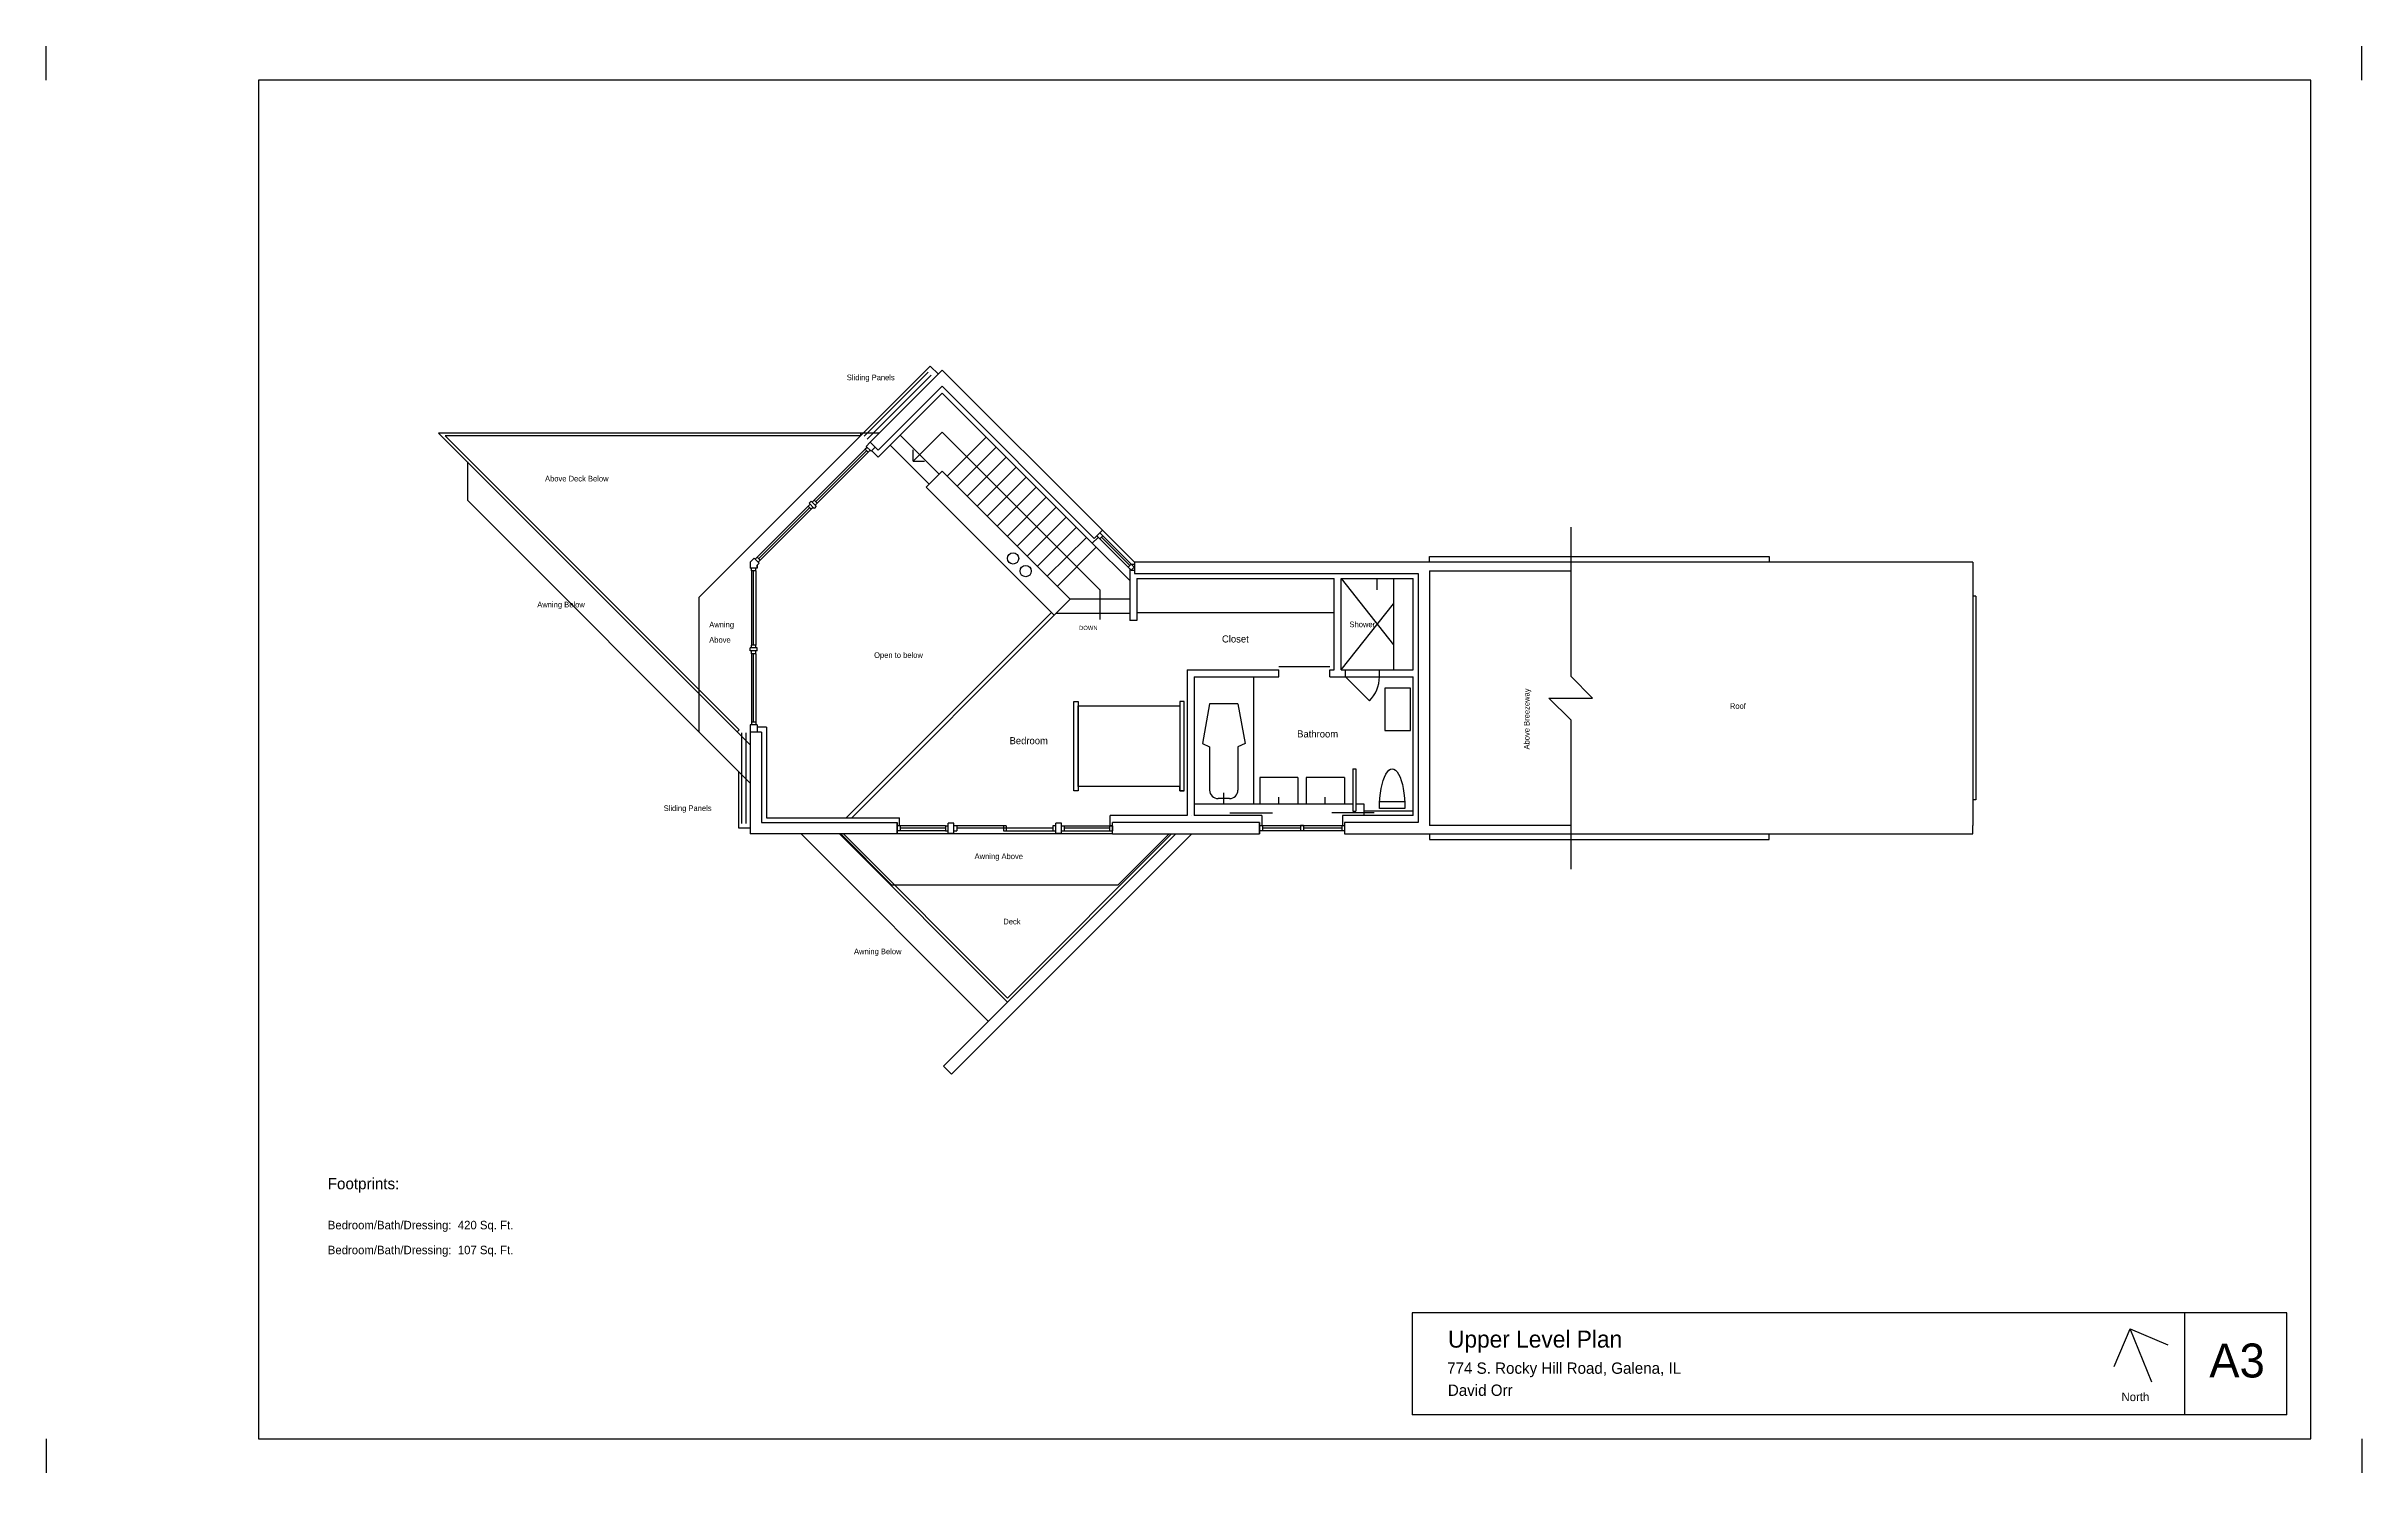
# Model space of a CAD drawing. Header units: inches. Extents: x -9330 to -4037, y -1744 to 4421.
# Drawn here: x -5673 to -4037, y 814 to 1822 of the extents above; entities that cross this region are included whole.
import ezdxf

# ---------------------------------------------------------------- set-up
doc = ezdxf.new("R2010")
doc.units = ezdxf.units.IN
doc.header["$LTSCALE"] = 64
doc.header["$MEASUREMENT"] = 0
doc.linetypes.add('ACAD_ISO02W100', pattern=[15, 12, -3])
doc.layers.get('0').update_dxf_attribs({"color": 253})
for name, color, linetype in [('A-Elev-South', 7, 'Continuous'), ('A-fixtures', 140, 'Continuous'), ('A-furniture', 33, 'Continuous'), ('A-glazing', 252, 'Continuous'), ('A-millwork', 252, 'Continuous'), ('A-roof', 253, 'Continuous'), ('A-soffit', 251, 'ACAD_ISO02W100'), ('A-stairs', 252, 'Continuous'), ('A-text', 254, 'Continuous'), ('A-walls', 7, 'Continuous'), ('border', 7, 'Continuous'), ('construction', 172, 'Continuous')]:
    doc.layers.add(name, color=color, linetype=linetype)

msp = doc.modelspace()

# ---------------------------------------------------------------- linework, layer by layer
for p, q in [((-4089.6, 926.7), (-4707.4, 926.7)), ((-4707.4, 926.7), (-4707.4, 854.7)), ((-4161.6, 854.7), (-4161.6, 926.7)), ((-4089.6, 854.7), (-4089.6, 926.7)), ((-4089.6, 854.7), (-4707.4, 854.7))]:
    msp.add_line(p, q)
at = {"layer": 'A-Elev-South', "color": 251}
for p in [(-4955.3, 1270.8), (-4953.3, 1270.8)]:
    msp.add_line(p, (-4919.3, 1270.8), dxfattribs=at)
at = {"layer": 'A-fixtures'}
for p, q in [((-4757.7, 1445.6), (-4720.8, 1398.8)), ((-4732.3, 1437.6), (-4732.3, 1445.6)), ((-4757.7, 1381.1), (-4720.8, 1427.8)), ((-4819.6, 1376.1), (-4819.6, 1286.1)), ((-4754.7, 1381.1), (-4730.7, 1381.1)), ((-4754.7, 1376.1), (-4730.7, 1376.1)), ((-4754.7, 1376.1), (-4737.7, 1359.1)), ((-4850.6, 1357.1), (-4855.6, 1329.1)), ((-4830.6, 1357.1), (-4850.6, 1357.1)), ((-4830.6, 1357.1), (-4825.6, 1329.1)), ((-4855.6, 1329.1), (-4850.6, 1326.6)), ((-4850.6, 1326.6), (-4850.6, 1296.1)), ((-4825.6, 1329.1), (-4830.6, 1326.6)), ((-4830.6, 1326.6), (-4830.6, 1296.1)), ((-4840.6, 1286.1), (-4840.6, 1294.1)), ((-4815.2, 1305.1), (-4815.2, 1286.1)), ((-4788.2, 1305.1), (-4815.2, 1305.1)), ((-4788.2, 1305.1), (-4788.2, 1286.1)), ((-4755.4, 1305.1), (-4782.4, 1305.1)), ((-4782.4, 1305.1), (-4782.4, 1286.1)), ((-4755.4, 1305.1), (-4755.4, 1286.1)), ((-4836.6, 1290.1), (-4844.6, 1290.1)), ((-4801.7, 1286.1), (-4801.7, 1291.1)), ((-4768.9, 1286.1), (-4768.9, 1291.1)), ((-4712.6, 1283.1), (-4730.6, 1283.1)), ((-4730.4, 1288.1), (-4712.7, 1288.1))]:
    msp.add_line(p, q, dxfattribs=at)
for centre, radius, start, end in [((-4754.7, 1376.1), 24, 315, 0), ((-4844.6, 1296.1), 6, 180, 270), ((-4836.6, 1296.1), 6, 270, 0)]:
    msp.add_arc(centre, radius, start, end, dxfattribs=at)
at = {"layer": 'A-fixtures', "extrusion": (0, 0, -1)}
msp.add_ellipse((-4721.6, 1283.1), major_axis=(0, -28), ratio=0.321429, start_param=1.570796, end_param=4.712389, dxfattribs=at)
at = {"layer": 'A-furniture'}
for points in [[(-4868.6, 1295.6), (-4868.6, 1358.6), (-4871.6, 1358.6), (-4871.6, 1295.6), (-4868.6, 1295.6), (-4871.6, 1295.6), (-4871.6, 1298.6), (-4943.6, 1298.6), (-4943.6, 1295.6), (-4943.6, 1295.6), (-4946.6, 1295.6), (-4946.6, 1358.6), (-4943.6, 1358.6), (-4943.6, 1355.6), (-4943.6, 1298.6), (-4943.6, 1355.6), (-4871.6, 1355.6)], [(-4726.8, 1368.1), (-4726.8, 1338.1), (-4708.8, 1338.1), (-4708.8, 1368.1), (-4726.8, 1368.1)]]:
    msp.add_lwpolyline(points, dxfattribs=at)
at = {"layer": 'A-glazing', "color": 7}
for p, q in [((-5092.6, 1538.3, 0.6), (-5094.1, 1536.9, 0.6)), ((-5129, 1499.9, 0), (-5093, 1535.9, 0)), ((-5091.9, 1534.8, 0), (-5094.1, 1536.9, 0)), ((-5090.5, 1536.2, 0.6), (-5091.9, 1534.8, 0.6)), ((-5132.9, 1498.1, 190.6), (-5134.3, 1496.7, 190.6)), ((-5132.2, 1494.5, 95.3), (-5134.3, 1496.7, 95.3)), ((-5130.8, 1495.9, 190.6), (-5132.2, 1494.5, 190.6)), ((-5130, 1500.9, 0), (-5131.5, 1499.5, 0)), ((-5127.9, 1498.8, 0), (-5130, 1500.9, 0)), ((-5127.9, 1498.8, 0), (-5129.3, 1497.4, 0))]:
    msp.add_line(p, q, dxfattribs=at)
at = {"layer": 'A-glazing'}
for p, q in [((-5130, 1500.9, 380.4), (-5094.1, 1536.9, 0.6)), ((-5127.9, 1498.8, 380.4), (-5091.9, 1534.8, 0.6)), ((-4928.2, 1477.9), (-4903.9, 1453.7)), ((-4928.2, 1473.7), (-4926.1, 1475.8)), ((-4927.1, 1474.8), (-4907.1, 1454.7)), ((-4926.4, 1479.7), (-4903.8, 1457.1)), ((-4933.5, 1470.5), (-4907.1, 1444.1)), ((-4908.2, 1453.7), (-4906, 1455.8)), ((-4906.1, 1451.5), (-4903.8, 1453.8)), ((-4906.1, 1451.5), (-4903.8, 1451.5)), ((-4906, 1455.8), (-4903.8, 1455.8)), ((-5069.3, 1270.8), (-5069.3, 1267.3)), ((-5037.3, 1270.8), (-5037.3, 1267.3)), ((-5037.3, 1270.8), (-5035.3, 1270.8)), ((-5037.3, 1267.3), (-5035.3, 1267.3)), ((-5031.3, 1267.3), (-5029.3, 1267.3)), ((-5029.3, 1270.8), (-5029.3, 1267.3)), ((-4996.3, 1270.8), (-4996.3, 1267.3)), ((-4996.3, 1267.3), (-4994.3, 1267.3)), ((-4994.3, 1270.8), (-4994.3, 1267.3)), ((-4994.3, 1267.3), (-4959.3, 1267.3)), ((-4961.3, 1270.8), (-4961.3, 1267.3)), ((-4961.3, 1267.3), (-4959.3, 1267.3)), ((-4955.3, 1267.3), (-4953.3, 1267.3)), ((-4955.3, 1267.3), (-4919.3, 1267.3)), ((-4955.3, 1267.3), (-4919.3, 1267.3)), ((-4953.3, 1270.8), (-4953.3, 1267.3)), ((-4921.3, 1270.8), (-4921.3, 1267.3)), ((-4919.3, 1270.8), (-4919.3, 1267.3)), ((-4815.3, 1271.1), (-4755.3, 1271.1)), ((-4815.3, 1267.6), (-4813.3, 1267.6)), ((-4815.3, 1267.6), (-4813.3, 1267.6)), ((-4815.3, 1267.6), (-4755.3, 1267.6)), ((-4813.3, 1271.1), (-4813.3, 1267.6)), ((-4813.3, 1271.1), (-4813.3, 1267.6)), ((-4786.3, 1271.1), (-4786.3, 1267.6)), ((-4784.3, 1271.1), (-4784.3, 1267.6)), ((-4757.3, 1271.1), (-4757.3, 1267.6))]:
    msp.add_line(p, q, dxfattribs=at)
at = {"layer": 'A-glazing', "color": 253}
msp.add_line((-4930.3, 1475.8), (-4906.1, 1451.5), dxfattribs=at)
at = {"layer": 'A-millwork'}
for p, q in [((-4720.8, 1445.6), (-4720.8, 1381.1)), ((-4902.1, 1421.6), (-4762.7, 1421.6)), ((-4765.7, 1383.1), (-4801.7, 1383.1)), ((-4749.4, 1286.1), (-4861.6, 1286.1)), ((-4741.4, 1286.1), (-4747.4, 1286.1)), ((-4741.4, 1278.1), (-4741.4, 1286.1)), ((-4706.8, 1281.1), (-4741.4, 1281.1)), ((-5069.3, 1270.8), (-5071.3, 1270.8)), ((-5069.3, 1267.3), (-5071.3, 1267.3)), ((-4919.3, 1265.1), (-5071.3, 1265.1)), ((-5037.3, 1270.8), (-5069.3, 1270.8)), ((-5037.3, 1269.1, 0), (-5069.3, 1269.1, 0)), ((-5037.3, 1267.3), (-5069.3, 1267.3)), ((-4996.3, 1270.8), (-5031.3, 1270.8)), ((-4961.3, 1269.1), (-5029.3, 1269.1)), ((-4994.3, 1270.8), (-4996.3, 1270.8)), ((-4994.3, 1270.8), (-4995.3, 1270.8)), ((-4961.3, 1269.1), (-4995.3, 1269.1)), ((-4959.3, 1270.8), (-4961.3, 1270.8)), ((-4921.3, 1269.1), (-4953.3, 1269.1)), ((-4921.3, 1269.1), (-4953.3, 1269.1)), ((-4919.3, 1270.8), (-4921.3, 1270.8)), ((-4786.3, 1269.3), (-4813.3, 1269.3)), ((-4784.3, 1271.1), (-4786.3, 1271.1)), ((-4757.3, 1269.3), (-4784.3, 1269.3))]:
    msp.add_line(p, q, dxfattribs=at)
at = {"layer": 'A-roof'}
for p in [(-5375.1, 1528), (-5175.3, 1301.1)]:
    msp.add_line(p, (-5375.1, 1500.9), dxfattribs=at)
at = {"layer": 'A-roof', "color": 251}
for p, q in [((-4695.3, 1461.1), (-4455.3, 1461.1)), ((-4695.3, 1261.1), (-4455.3, 1261.1))]:
    msp.add_line(p, q, dxfattribs=at)
at = {"layer": 'A-soffit'}
for p, q in [((-5048, 1595.6), (-5211.3, 1432.4)), ((-5042.3, 1589.9), (-5048, 1595.6)), ((-5211.3, 1337.1), (-5211.3, 1432.4)), ((-5183.3, 1309.1), (-5211.3, 1337.1)), ((-5183.3, 1269.1), (-5183.3, 1309.1)), ((-5175.3, 1269.1), (-5183.3, 1269.1)), ((-5075.3, 1229.1), (-4915.3, 1229.1))]:
    msp.add_line(p, q, dxfattribs=at)
at = {"layer": 'A-soffit', "color": 251}
for p, q in [((-4695.3, 1457.1), (-4695.3, 1461.1)), ((-4455.3, 1461.1), (-4455.3, 1457.1)), ((-4695.3, 1265.1), (-4695.3, 1261.1)), ((-4455.3, 1261.1), (-4455.3, 1265.1))]:
    msp.add_line(p, q, dxfattribs=at)
at = {"layer": 'A-soffit', "color": 253}
for p, q in [((-5111.3, 1265.1), (-5075.3, 1229.1)), ((-4879.3, 1265.1), (-4915.3, 1229.1))]:
    msp.add_line(p, q, dxfattribs=at)
at = {"layer": 'A-stairs'}
for p, q in [((-5076.3, 1539.8), (-5048.8, 1512.2)), ((-5069.3, 1546.9), (-5041.7, 1519.3)), ((-5052.7, 1535.9), (-5039.6, 1549)), ((-4928.1, 1437.5), (-5039.6, 1549)), ((-5008.4, 1545.5), (-5036, 1517.9)), ((-5001.4, 1538.4), (-5029, 1510.8)), ((-5060.1, 1528.5), (-5060.1, 1536.5)), ((-5060.1, 1528.5), (-5052.7, 1535.9)), ((-5060.1, 1528.5), (-5052.1, 1528.5)), ((-4994.3, 1531.3), (-5021.9, 1503.7)), ((-4987.2, 1524.2), (-5014.8, 1496.7)), ((-4980.2, 1517.2), (-5007.7, 1489.6)), ((-4973.1, 1510.1), (-5000.7, 1482.5)), ((-4966, 1503), (-4993.2, 1475.8)), ((-4959, 1496), (-4986.5, 1468.4)), ((-4951.9, 1488.9), (-4979.5, 1461.3)), ((-4944.8, 1481.8), (-4972.4, 1454.2)), ((-4937.7, 1474.7), (-4965.3, 1447.2)), ((-4930.7, 1467.7), (-4958.2, 1440.1)), ((-4907.1, 1430.9), (-4949.1, 1430.9)), ((-4928.1, 1437.5), (-4928.1, 1416.6)), ((-4962.4, 1421.6, 0), (-5107.4, 1276.6, 0)), ((-4960.4, 1419.6), (-5103.4, 1276.6)), ((-4907.1, 1420.9), (-4959.1, 1420.9))]:
    msp.add_line(p, q, dxfattribs=at)
at = {"layer": 'A-walls'}
for p, q in [((-5094.7, 1546.2, 3), (-5049.5, 1591.4, 3)), ((-5092.6, 1544, 3), (-5047.3, 1589.3, 3)), ((-5039.6, 1592.8), (-5090.5, 1541.9)), ((-5039.6, 1592.8), (-4926.4, 1479.7)), ((-5039.6, 1581.5), (-5084.8, 1536.3)), ((-5039.6, 1576.6), (-5084.8, 1531.3)), ((-5039.6, 1581.5), (-4932.1, 1474)), ((-5039.6, 1576.6), (-4933.5, 1470.5)), ((-5039.6, 1576.6), (-4933.5, 1470.5)), ((-5093.4, 1539, 0), (-5090.5, 1541.9)), ((-5089.8, 1535.5), (-5093.4, 1539, 0)), ((-5090.5, 1541.9), (-5084.8, 1536.3)), ((-5089.8, 1535.5, 0), (-5086.9, 1538.4)), ((-5089.4, 1535.9, 0), (-5084.8, 1531.3, 0)), ((-5088.8, 1535.3, 0), (-5084.8, 1531.3, 0)), ((-5039.6, 1521.4), (-5050.9, 1510.1)), ((-4960.4, 1419.6), (-5050.9, 1510.1)), ((-5039.6, 1521.4), (-4949.1, 1430.9)), ((-5133.3, 1495.6, 285.9), (-5169.3, 1459.6, 190.6)), ((-5132.2, 1500.2, 95.3), (-5133.6, 1498.8, 95.3)), ((-5130.1, 1495.2, 95.3), (-5133.6, 1498.8, 95.3)), ((-5128.6, 1496.7, 0), (-5132.2, 1500.2, 0)), ((-5128.6, 1496.7, 95.3), (-5130.1, 1495.2, 95.3)), ((-4929.3, 1474.7), (-4933.5, 1470.5)), ((-4926.4, 1479.7), (-4932.1, 1474)), ((-5172.4, 1459.9), (-5175.3, 1457.1)), ((-5175.3, 1457.1), (-5175.3, 1453)), ((-5168.9, 1456.4, 95.3), (-5172.4, 1459.9, 95.3)), ((-5170.3, 1460.7, 95.3), (-5171.7, 1459.2, 95.3)), ((-5168.2, 1458.5, 95.3), (-5170.3, 1460.7, 95.3)), ((-5168.9, 1456.4, 95.3), (-5170.3, 1455, 95.3)), ((-5168.2, 1458.5, 95.3), (-5169.6, 1457.1, 95.3)), ((-4695.3, 1457.1), (-4903.8, 1457.1)), ((-4903.8, 1457.1), (-4903.8, 1449.1)), ((-4311.3, 1457.1), (-4695.3, 1457.1)), ((-4311.3, 1457.1), (-4311.3, 1271.1)), ((-5170.3, 1453, 95.3), (-5175.3, 1453, 95.3)), ((-5170.3, 1453, 95.3), (-5175.3, 1453, 95.3)), ((-5174.3, 1451, 95.3), (-5174.3, 1453, 95.3)), ((-5174.3, 1451, 95.3), (-5174.3, 1453, 95.3)), ((-5171.3, 1451, 95.3), (-5174.3, 1451, 95.3)), ((-5171.3, 1451, 95.3), (-5174.3, 1451, 95.3)), ((-5172.8, 1398.6, 285.8), (-5172.8, 1451, 189.6)), ((-5171.3, 1451, 95.3), (-5171.3, 1453, 95.3)), ((-5171.3, 1451, 95.3), (-5171.3, 1453, 95.3)), ((-5170.3, 1453, 95.3), (-5170.3, 1455, 95.3)), ((-5170.3, 1455, 0), (-5170.3, 1453, 153.4)), ((-4907.1, 1452.6), (-4907.1, 1415.9)), ((-4903.8, 1449.1), (-4703.3, 1449.1)), ((-4902.1, 1445.6), (-4762.7, 1445.6)), ((-4902.1, 1445.6), (-4902.1, 1415.9)), ((-4762.7, 1381.1), (-4762.7, 1445.6)), ((-4757.7, 1381.1), (-4757.7, 1445.6)), ((-4757.7, 1445.6), (-4706.8, 1445.6)), ((-4706.8, 1381.1), (-4706.8, 1445.6)), ((-4703.3, 1449.1), (-4703.3, 1273.1)), ((-4695.3, 1451.1), (-4595.5, 1451.1)), ((-4695.3, 1451.1), (-4695.3, 1271.1)), ((-4949.1, 1430.9), (-4960.4, 1419.6)), ((-4902.1, 1415.9), (-4907.1, 1415.9)), ((-5170.3, 1396.6, 190.6), (-5175.3, 1396.6, 190.6)), ((-5175.3, 1394.5, 190.6), (-5175.3, 1396.6, 190.6)), ((-5170.3, 1394.5, 190.6), (-5175.3, 1394.5, 190.6)), ((-5171.3, 1398.6, 190.6), (-5174.3, 1398.6, 190.6)), ((-5174.3, 1396.6, 285.8), (-5174.3, 1398.6, 285.8)), ((-5174.3, 1392.5, 285.8), (-5174.3, 1394.5, 285.8)), ((-5171.3, 1392.5, 190.6), (-5174.3, 1392.5, 190.6)), ((-5172.8, 1344.1, 94.5), (-5172.8, 1392.5, 190.6)), ((-5171.3, 1396.6, 285.8), (-5171.3, 1398.6, 285.8)), ((-5171.3, 1392.5, 285.8), (-5171.3, 1394.5, 285.8)), ((-5170.3, 1394.5, 190.6), (-5170.3, 1396.6, 190.6)), ((-4866.6, 1381.1), (-4866.6, 1278.1)), ((-4866.6, 1381.1), (-4801.7, 1381.1)), ((-4861.6, 1376.1), (-4861.6, 1278.1)), ((-4861.6, 1376.1), (-4801.7, 1376.1)), ((-4801.7, 1376.1), (-4801.7, 1381.1)), ((-4765.7, 1376.1), (-4765.7, 1381.1)), ((-4765.7, 1381.1), (-4762.7, 1381.1)), ((-4765.7, 1376.1), (-4754.7, 1376.1)), ((-4757.7, 1381.1), (-4754.7, 1381.1)), ((-4754.7, 1376.1), (-4754.7, 1381.1)), ((-4730.7, 1376.1), (-4730.7, 1381.1)), ((-4730.7, 1381.1), (-4706.8, 1381.1)), ((-4730.7, 1376.1), (-4706.8, 1376.1)), ((-4706.8, 1278.1), (-4706.8, 1376.1)), ((-5175.3, 1342.1), (-5175.3, 1265.1)), ((-5170.3, 1342.1), (-5175.3, 1342.1)), ((-5174.3, 1344.1), (-5174.3, 1342.1)), ((-5171.3, 1344.1, 0), (-5174.3, 1344.1, 0)), ((-5171.3, 1344.1), (-5171.3, 1342.1)), ((-5170.3, 1342.1, 0), (-5170.3, 1340.6, 0)), ((-5183.1, 1338.7), (-5184.5, 1337.3)), ((-5181.3, 1336.6, 3), (-5181.3, 1272.6, 3)), ((-5178.3, 1336.6, 3), (-5178.3, 1272.6, 3)), ((-5167.3, 1337.1), (-5175.3, 1337.1)), ((-5170.3, 1340.6, 0), (-5170.3, 1337.1)), ((-5163.8, 1340.6), (-5170.3, 1340.6)), ((-5167.3, 1337.1), (-5167.3, 1273.1)), ((-5163.8, 1340.6, 0), (-5163.8, 1276.6)), ((-4749.4, 1311.1), (-4749.4, 1281.1)), ((-4749.4, 1311.1), (-4747.4, 1311.1)), ((-4747.4, 1311.1), (-4747.4, 1281.1)), ((-5069.8, 1270.8, 0), (-5069.8, 1276.6, 0)), ((-4866.6, 1278.1), (-4920.8, 1278.1)), ((-4920.8, 1270.8), (-4920.8, 1278.1)), ((-4863.4, 1278.1), (-4863.4, 1278.1)), ((-4813.8, 1278.1), (-4861.6, 1278.1)), ((-4836.3, 1280.1), (-4806.3, 1280.1)), ((-4813.8, 1278.1), (-4813.8, 1271.1)), ((-4734.3, 1280.1), (-4764.3, 1280.1)), ((-4706.8, 1278.1), (-4756.8, 1278.1)), ((-4756.8, 1278.1), (-4756.8, 1271.1)), ((-4749.4, 1281.1), (-4747.4, 1281.1)), ((-4734.6, 1278.1), (-4744.4, 1278.1)), ((-5071.3, 1265.1), (-5175.3, 1265.1)), ((-5071.3, 1273.1, 0), (-5071.3, 1265.1, 0)), ((-5071.3, 1265.1), (-5071.3, 1273.1)), ((-5031.3, 1272.8), (-5035.3, 1272.8)), ((-5035.3, 1265.3), (-5035.3, 1272.8)), ((-5031.3, 1265.3), (-5035.3, 1265.3)), ((-5031.3, 1265.3), (-5031.3, 1272.8)), ((-4959.3, 1265.3), (-4959.3, 1272.8)), ((-4955.3, 1272.8), (-4959.3, 1272.8)), ((-4955.3, 1265.3), (-4959.3, 1265.3)), ((-4955.3, 1265.3), (-4955.3, 1272.8)), ((-4919.3, 1265.1), (-4919.3, 1273.1)), ((-4815.3, 1273.1), (-4919.3, 1273.1)), ((-4919.3, 1265.1), (-4815.3, 1265.1)), ((-4815.3, 1273.1), (-4815.3, 1265.1)), ((-4815.3, 1265.6), (-4815.3, 1273.1)), ((-4703.3, 1273.1), (-4755.3, 1273.1)), ((-4755.3, 1273.1), (-4755.3, 1265.1)), ((-4755.3, 1265.1), (-4695.3, 1265.1)), ((-4595.5, 1271.1), (-4695.3, 1271.1)), ((-4695.3, 1265.1), (-4311.3, 1265.1)), ((-4311.3, 1265.1), (-4311.3, 1271.1))]:
    msp.add_line(p, q, dxfattribs=at)
at = {"layer": 'A-walls', "color": 254}
for p, q in [((-5175.4, 1328.2, 0), (-5395.5, 1548.4, 0)), ((-5183.1, 1338.7, 0), (-5390.7, 1546.4, 0))]:
    msp.add_line(p, q, dxfattribs=at)
at = {"layer": 'A-walls', "color": 253}
for p, q in [((-5084.2, 1548.4, 0), (-5395.5, 1548.4, 0)), ((-5097.1, 1546.4, 0), (-5390.7, 1546.4, 0)), ((-5097.1, 1546.4), (-5097.1, 1548.4)), ((-5170.3, 1460.7, 95.3), (-5134.3, 1496.7, 190.6)), ((-5168.2, 1458.5, 95.3), (-5132.2, 1494.5, 190.6)), ((-4595.5, 1482), (-4595.5, 1376.5)), ((-5174.3, 1451, 94.4), (-5174.3, 1398.6, 190.6)), ((-5171.3, 1451, 94.4), (-5171.3, 1398.6, 190.6)), ((-5174.3, 1392.5, 190.6), (-5174.3, 1344.1, 95.3)), ((-5171.3, 1392.5, 190.6), (-5171.3, 1344.1, 95.3)), ((-4580.1, 1361.1), (-4595.5, 1376.5)), ((-4610.9, 1361.1), (-4580.1, 1361.1)), ((-4595.5, 1345.7), (-4610.9, 1361.1)), ((-4595.5, 1345.7), (-4595.5, 1240.2)), ((-4993.4, 1146.3), (-5112.2, 1265.1)), ((-4993.4, 1149.1), (-5109.4, 1265.1)), ((-5038.7, 1101), (-4874.6, 1265.1)), ((-4863.3, 1265.1), (-5033, 1095.4)), ((-4993.4, 1149.1), (-4877.5, 1265.1)), ((-5038.7, 1101), (-5033, 1095.4))]:
    msp.add_line(p, q, dxfattribs=at)
at = {"layer": 'A-walls', "color": 251}
for p, q in [((-4309.3, 1433.1), (-4311.3, 1433.1)), ((-4309.3, 1433.1), (-4309.3, 1289.1)), ((-4309.3, 1289.1), (-4311.3, 1289.1))]:
    msp.add_line(p, q, dxfattribs=at)
at = {"layer": 'A-walls', "color": 7}
for p, q in [((-5163.8, 1276.6, 0), (-5069.8, 1276.6, 0)), ((-5167.3, 1273.1, 0), (-5071.3, 1273.1, 0))]:
    msp.add_line(p, q, dxfattribs=at)
at = {"layer": 'A-walls', "color": 252}
msp.add_line((-5139.3, 1265.1), (-5007, 1132.7), dxfattribs=at)
at = {"layer": 'A-walls'}
for centre in [(-4989.5, 1459.8), (-4980.6, 1450.9)]:
    msp.add_circle(centre, 4, dxfattribs=at)
at = {"layer": 'border'}
for p, q in [((-4211.4, 888.8), (-4200.2, 915.3)), ((-4211.4, 888.8), (-4200.2, 915.3)), ((-4184.9, 877.6), (-4200.2, 915.3)), ((-4200.2, 915.3), (-4173.7, 904.1)), ((-4184.9, 877.6), (-4200.2, 915.3)), ((-4200.2, 915.3), (-4173.7, 904.1))]:
    msp.add_line(p, q, dxfattribs=at)
msp.add_lwpolyline([(-5522.6, 1797.7), (-5522.6, 837.7), (-4072.6, 837.7), (-4072.6, 1797.7), (-5522.6, 1797.7)], close=True, dxfattribs=at)
at = {"layer": 'construction'}
for p, q in [((-5672.6, 1797.7), (-5672.6, 1821.7)), ((-4036.6, 1797.7), (-4036.6, 1821.7)), ((-5672.6, 837.7), (-5672.6, 813.7)), ((-4036.6, 837.7), (-4036.6, 813.7))]:
    msp.add_line(p, q, dxfattribs=at)

# ---------------------------------------------------------------- texts
at = {"layer": 'A-text', "color": 7}
for s, height, p in [('Sliding Panels', 4, (-5107, 1585.7, 74.5)), ('Shower', 4, (-4751.8, 1411.2)), ('Open to below', 4, (-5087.7, 1389.5)), ('Closet', 5, (-4841.9, 1400.4)), ('Roof', 4, (-4483, 1353.5)), ('Bedroom', 5, (-4992, 1328.5)), ('Bathroom', 5, (-4788.8, 1333.3)), ('Sliding Panels', 4, (-5236.4, 1281.3, 0)), ('Deck', 4, (-4996.4, 1201.2)), ('Awning Below', 4, (-5101.9, 1180.1, 0))]:
    msp.add_text(s, height=height, dxfattribs=at).set_placement(p)
at = {"layer": 'A-text', "color": 253}
for s, p in [('Above Deck Below', (-5320.2, 1514.2)), ('Awning Below', (-5325.7, 1425.2, 0)), ('Awning', (-5204.2, 1411, 0)), ('Above', (-5204.2, 1400.2, 0)), ('Awning Above', (-5016.7, 1247.3))]:
    msp.add_text(s, height=4, dxfattribs=at).set_placement(p)
at = {"layer": 'A-text'}
msp.add_text('DOWN', height=3, dxfattribs=at).set_placement((-4942.9, 1409.2))
at = {"layer": 'A-text', "color": 7}
msp.add_text('Above Breezeway', height=4, rotation=90, dxfattribs=at).set_placement((-4624.6, 1324.8))
at = {"layer": 'construction', "color": 7}
for s, height, p in [('Footprints:', 8, (-5473.7, 1014, -15993.3)), ('Upper Level Plan', 12, (-4682.2, 902.1, -15993.3)), ('A3', 24, (-4144.3, 881, -15993.3)), ('774 S. Rocky Hill Road, Galena, IL', 8, (-4682.8, 883.6, -15993.3)), ('David Orr', 8, (-4682.3, 868, -15993.3)), ('North', 6, (-4206.3, 864.3, -15993.3))]:
    msp.add_text(s, height=height, dxfattribs=at).set_placement(p)
at = {"layer": 'construction', "color": 254}
for s, p in [('Bedroom/Bath/Dressing:  420 Sq. Ft.', (-5473.7, 985.7, -15993.3)), ('Bedroom/Bath/Dressing:  107 Sq. Ft.', (-5473.7, 968.1, -15993.3))]:
    msp.add_text(s, height=6, dxfattribs=at).set_placement(p)

doc.saveas('drawing.dxf')
